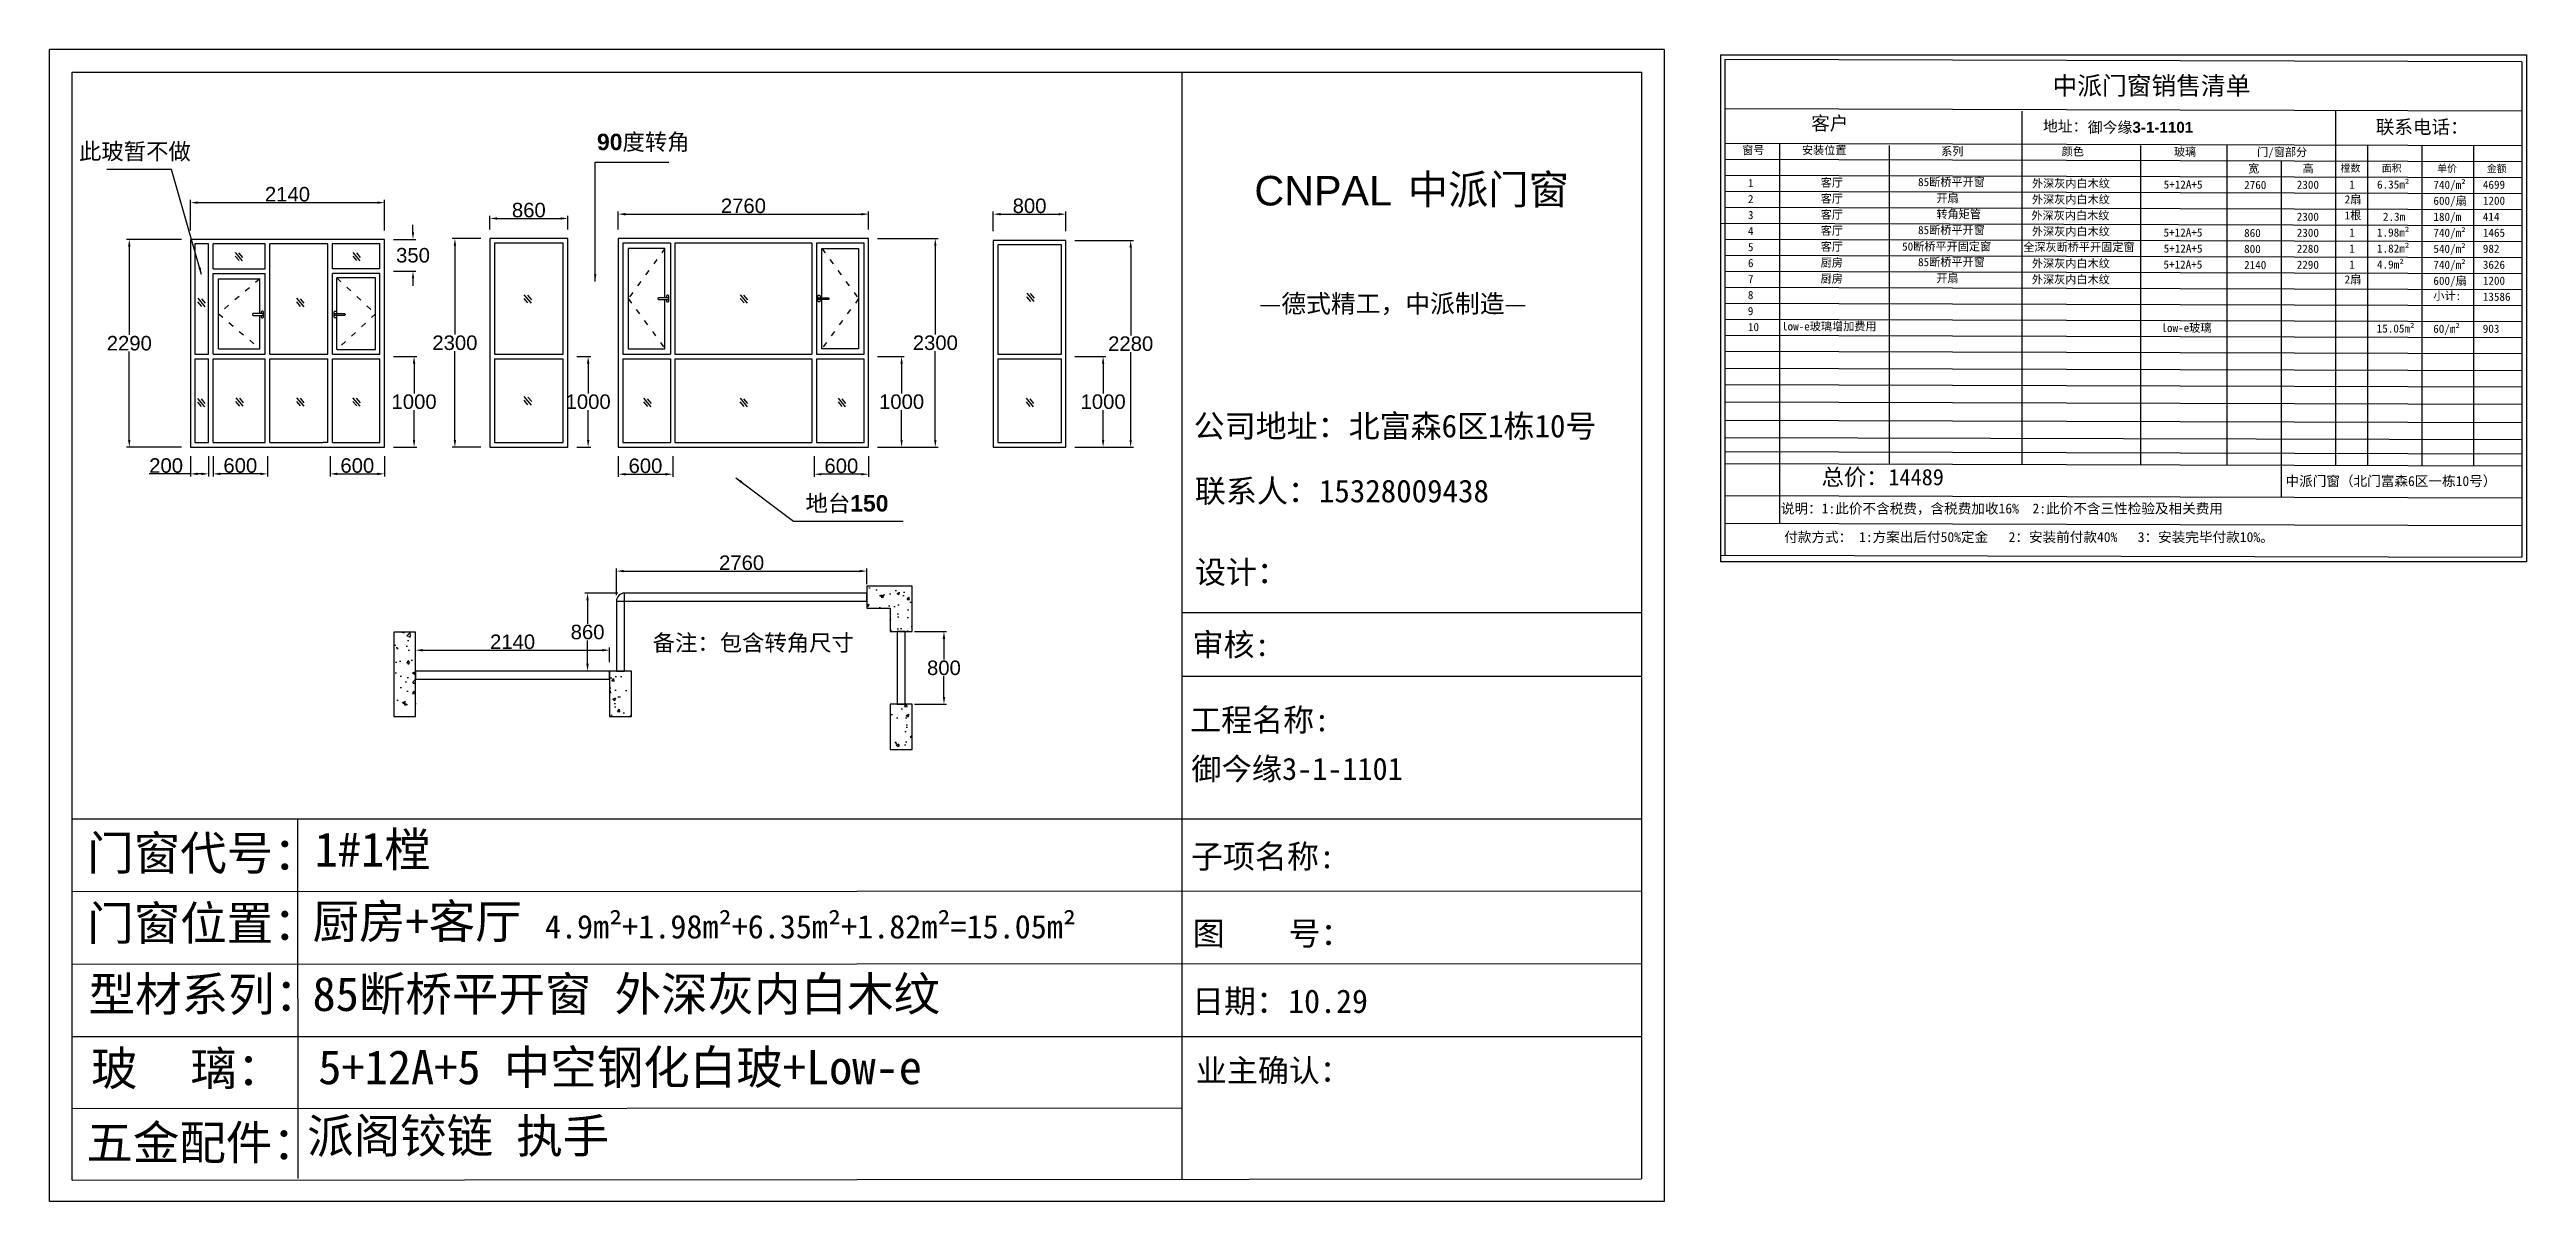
# Model space of a CAD drawing. Header units: inches. Extents: x -138455 to 599497, y -747149 to 13167.
# Drawn here: x 244169 to 271478, y -432388 to -419684 of the extents above; entities that cross this region are included whole.
import ezdxf

# ---------------------------------------------------------------- set-up
doc = ezdxf.new("R2010")
doc.units = ezdxf.units.IN
doc.header["$MEASUREMENT"] = 0
doc.header["$PDMODE"] = 35
doc.header["$PDSIZE"] = -3
doc.linetypes.add('ACAD_ISO03W100', pattern=[30, 12, -18])
doc.layers.add('0 @ 1', color=7, linetype='Continuous')
doc.styles.add('Annotative', font='arialbd.ttf')
doc.styles.add('MtXpl_', font='')
doc.styles.get("Standard").update_dxf_attribs({"font": 'arial.ttf'})
doc.styles.get('MtXpl_').set_extended_font_data('SimSun')
doc.dimstyles.get("Standard").update_dxf_attribs({"dimtxt": 80, "dimasz": 70, "dimexe": 40, "dimexo": 80, "dimgap": 0, "dimtad": 1, "dimtih": 1, "dimtoh": 1, "dimdec": 0, "dimzin": 0, "dimdsep": 46, "dimtxsty": 'Standard', "dimcen": 0.09, "dimadec": 0, "dimazin": 0, "dimtfac": 1, "dimtdec": 0, "dimtofl": 0, "dimtmove": 0, "dimatfit": 3, "dimfxl": 0, "dimtolj": 1, "dimtzin": 0, "dimarcsym": 0})
pattern_1 = [(50, (-16895.7, -8964.66), (322.76708, -28.23846), [33.75, -371.25]), (355, (-16895.7, -8964.66), (-62.4381, 338.48646), [27, -297]), (100.451444, (-16868.8, -8967), (260.32898, 310.248), [28.68309, -315.51395]), (46.1842, (-16895.7, -8874.66), (480.2586, -74.48368), [50.625, -556.875]), (96.63564, (-16855.67, -8880.87), (420.59788, 438.35337), [43.02465, -473.2712]), (351.18416, (-16895.7, -8874.66), (420.5979, 438.35337), [40.5, -445.5]), (21, (-16850.7, -8897.16), (268.60817, -181.1785), [33.75, -371.25]), (326, (-16850.7, -8897.16), (109.4919, 326.31752), [27, -297]), (71.451445, (-16828.3, -8912.26), (378.10007, 145.13902), [28.68309, -315.51395]), (37.5, (-16895.69, -8964.66), (5.471935, 149.802234), [0, -293.4, 0, -301.5, 0, -298.125]), (7.5, (-16895.69, -8964.66), (118.38129, 177.48527), [0, -171.9, 0, -286.65, 0, -113.625]), (327.5, (-16996.04, -8964.66), (240.220096, -10.149692), [0, -112.5, 0, -351, 0, -465.75]), (317.5, (-17041.04, -8964.66), (262.43378, 45.04724), [0, -146.25, 0, -233.1, 0, -330.75])]

msp = doc.modelspace()

# ---------------------------------------------------------------- texts
msp.add_text('CNPAL', height=325.75).set_placement((257452.7, -421403.9))
at = {"style": 'MtXpl_'}
for s, height, p in [('中派门窗', 325.75, (259144.1, -421390.5)), ('—德式精工，中派制造—', 200.459, (257505.8, -422586.4)), ('公司地址：北富森6区1栋10号', 250.574, (256783.2, -423962)), ('联系人：15328009438', 250.574, (256796.8, -424678.3)), ('设计：', 250.57, (256797.2, -425572.6)), ('审核:', 250.57, (256769.7, -426372.3)), ('工程名称:', 250.57, (256744.6, -427203.1)), ('御今缘3-1-1101', 244.399, (256757.8, -427739.4)), ('子项名称:', 258.93, (256752.6, -428712.6)), ('图    号：', 258.93, (256771.1, -429561.8)), ('日期：10.29', 258.93, (256765, -430309.2)), ('业主确认：', 250.57, (256806.8, -431069.3))]:
    msp.add_text(s, height=height, dxfattribs=at).set_placement(p)
at = {"layer": '0 @ 1', "style": 'Annotative'}
for s, height, p in [('御今缘3-1-1101', 120, (266642.2, -420602.3)), ('门窗代号：', 375.86, (244583.5, -428732.6)), ('门窗位置：', 375.86, (244583.5, -429506.9)), ('型材系列：', 375.86, (244599.3, -430289.1)), ('玻    璃：', 375.86, (244625.6, -431109.3)), ('五金配件：', 375.86, (244574.2, -431926.5))]:
    msp.add_text(s, height=height, dxfattribs=at).set_placement(p)
at = {"layer": '0 @ 1', "attachment_point": 1, "style": 'Annotative'}
for s, width, heights, insert, char_height in [('{\\fSimSun|b1|i0|c134|p2;中派门窗销售清单}', 2802.276, [0], (266252.5, -419983), 200), ('{\\fSimSun|b1|i0|c134|p2;客户}', 485.592, [0], (263592.7, -420423), 150), ('{\\fSimSun|b1|i0|c134|p2;地址：}', 3483.473, [0], (266147.3, -420469.7), 120), ('{\\fSimSun|b1|i0|c134|p2;联系电话：}', 1409.924, [0], (269816.8, -420463), 150), ('{\\fSimSun|b1|i0|c134|p2;此玻暂不做}', 1669.604, [0], (244493.4, -420717.6), 180.693), ('90{\\fSimSun|b1|i0|c134|p2;度转角}', 1669.604, [0], (250204.7, -420613.3), 180.693), ('{\\fSimSun|b1|i0|c134|p2;窗号}', 485.592, [0], (262830, -420749.5), 90), ('{\\fSimSun|b1|i0|c134|p2;安装位置}', 706.927, [0], (263489.8, -420748.9), 90), ('{\\fSimSun|b1|i0|c134|p2;系列}', 485.592, [0], (265024.9, -420762.1), 90), ('{\\fSimSun|b1|i0|c134|p2;颜色}', 485.592, [0], (266353.9, -420763.2), 90), ('{\\fSimSun|b1|i0|c134|p2;玻璃}', 485.592, [0], (267591.4, -420766.8), 90), ('{\\fSimSun|b1|i0|c134|p2;门/窗部分}', 603.897, [0], (268508.6, -420769.5), 90), ('{\\fSimSun|b1|i0|c134|p2;1}', 485.592, [0], (262894.4, -421111.8), 90), ('{\\fSimSun|b1|i0|c134|p2;客厅}', 1226.654, [0], (263697.1, -421107.1), 90), ('{\\fSimSun|b1|i0|c134|p2;85断桥平开窗}', 1528.495, [129], (264770.5, -421100.5), 90), ('{\\fSimSun|b1|i0|c134|p2;外深灰内白木纹}', 1460.301, [0], (266026, -421116.5), 90), ('{\\fSimSun|b1|i0|c134|p2;宽 }', 603.897, [0], (268409.8, -420951.6), 90), ('{\\fSimSun|b1|i0|c134|p2;高 }', 603.897, [0], (269009.8, -420951.6), 90), ('{\\fSimSun|b1|i0|c134|p2;樘数}', 603.897, [0], (269428.6, -420951.8), 80), ('{\\fSimSun|b1|i0|c134|p2;6.35m²}', 1460.301, [0], (269830.9, -421128), 90), ('{\\fSimSun|b1|i0|c134|p2;面积}', 603.897, [0], (269883, -420951.8), 80), ('{\\fSimSun|b1|i0|c134|p2;740/m²}', 1460.301, [0], (270452.4, -421130.9), 90), ('{\\fSimSun|b1|i0|c134|p2;单价}', 603.897, [0], (270494, -420955.5), 80), ('{\\fSimSun|b1|i0|c134|p2;金额}', 603.897, [0], (271041, -420956.9), 80), ('{\\fSimSun|b1|i0|c134|p2;2}', 485.592, [0], (262894.4, -421288.3), 90), ('{\\fSimSun|b1|i0|c134|p2;客厅}', 1226.654, [0], (263696.6, -421283.5), 90), ('{\\fSimSun|b1|i0|c134|p2;开扇}', 1528.495, [129], (264972.1, -421279.2), 90), ('{\\fSimSun|b1|i0|c134|p2;外深灰内白木纹}', 1460.301, [0], (266025.4, -421293), 90), ('{\\fSimSun|b1|i0|c134|p2;5+12A+5 }', 1460.301, [0], (267478.3, -421128.3), 90), ('{\\fSimSun|b1|i0|c134|p2;2760}', 1460.301, [0], (268365.7, -421132.8), 90), ('{\\fSimSun|b1|i0|c134|p2;2300}', 1460.301, [0], (268945.8, -421130.3), 90), ('{\\fSimSun|b1|i0|c134|p2;2扇}', 557.734, [0], (269473.9, -421291.7), 90), ('{\\fSimSun|b1|i0|c134|p2;1}', 102.542, [0], (269524.5, -421129), 90), ('{\\fSimSun|b1|i0|c134|p2;600/扇}', 1460.301, [0], (270452.4, -421307.3), 90), ('{\\fSimSun|b1|i0|c134|p2;4699}', 1460.301, [0], (270997.7, -421130.1), 90), ('{\\fSimSun|b1|i0|c134|p2;1200}', 1460.301, [0], (270997.7, -421306.6), 90), ('{\\fSimSun|b1|i0|c134|p2;4}', 485.592, [0], (262894.4, -421641.2), 90), ('{\\fSimSun|b1|i0|c134|p2;3}', 485.592, [0], (262894.4, -421464.7), 90), ('{\\fSimSun|b1|i0|c134|p2;客厅}', 1226.654, [0], (263696.6, -421460), 90), ('{\\fSimSun|b1|i0|c134|p2;客厅}', 1226.654, [0], (263696.6, -421636.6), 90), ('{\\fSimSun|b1|i0|c134|p2;85断桥平开窗}', 1528.495, [129], (264770, -421630), 90), ('{\\fSimSun|b1|i0|c134|p2;转角矩管}', 1528.495, [129], (264972.1, -421455.6), 90), ('{\\fSimSun|b1|i0|c134|p2;外深灰内白木纹}', 1460.301, [0], (266020.2, -421469.4), 90), ('{\\fSimSun|b1|i0|c134|p2;外深灰内白木纹}', 1460.301, [0], (266025.5, -421646.1), 90), ('{\\fSimSun|b1|i0|c134|p2;5+12A+5 }', 1460.301, [0], (267476.8, -421657.7), 90), ('{\\fSimSun|b1|i0|c134|p2;2300}', 1460.301, [0], (268944.8, -421483.2), 90), ('{\\fSimSun|b1|i0|c134|p2;2300}', 1460.301, [0], (268945.3, -421659.8), 90), ('{\\fSimSun|b1|i0|c134|p2;1根}', 557.734, [0], (269473.9, -421468.2), 90), ('{\\fSimSun|b1|i0|c134|p2;1}', 102.542, [0], (269523.9, -421658.5), 90), ('{\\fSimSun|b1|i0|c134|p2;1.98m²}', 1460.301, [0], (269830.4, -421657.6), 90), ('{\\fSimSun|b1|i0|c134|p2;2.3m}', 1460.301, [0], (269895.8, -421483.2), 90), ('{\\fSimSun|b1|i0|c134|p2;740/m²}', 1460.301, [0], (270451.9, -421660.4), 90), ('{\\fSimSun|b1|i0|c134|p2;180/m}', 1460.301, [0], (270452.4, -421483.8), 90), ('{\\fSimSun|b1|i0|c134|p2;414}', 1460.301, [0], (270997.2, -421483), 90), ('{\\fSimSun|b1|i0|c134|p2;1465}', 1460.301, [0], (270997.2, -421659.6), 90), ('{\\fSimSun|b1|i0|c134|p2;5}', 485.592, [0], (262894.4, -421817.7), 90), ('{\\fSimSun|b1|i0|c134|p2;客厅}', 1226.654, [0], (263696.6, -421813.1), 90), ('{\\fSimSun|b1|i0|c134|p2;50断桥平开固定窗}', 1528.495, [129], (264594.1, -421811.7), 90), ('{\\fSimSun|b1|i0|c134|p2;全深灰断桥平开固定窗}', 1460.301, [0], (265930, -421817.6), 90), ('{\\fSimSun|b1|i0|c134|p2;5+12A+5 }', 1460.301, [0], (267478.3, -421834.1), 90), ('{\\fSimSun|b1|i0|c134|p2;860}', 1460.301, [0], (268365.2, -421662.4), 90), ('{\\fSimSun|b1|i0|c134|p2;800}', 1460.301, [0], (268365.2, -421838.9), 90), ('{\\fSimSun|b1|i0|c134|p2;2280}', 1460.301, [0], (268945.3, -421836.3), 90), ('{\\fSimSun|b1|i0|c134|p2;1}', 102.542, [0], (269523.9, -421835), 90), ('{\\fSimSun|b1|i0|c134|p2;1.82m²}', 1460.301, [0], (269830.4, -421834), 90), ('{\\fSimSun|b1|i0|c134|p2;540/m²}', 1460.301, [0], (270451.9, -421836.9), 90), ('{\\fSimSun|b1|i0|c134|p2;982}', 1460.301, [0], (270997.2, -421836.1), 90), ('{\\fSimSun|b1|i0|c134|p2;6}', 485.592, [0], (262894.4, -421994.1), 90), ('{\\fSimSun|b1|i0|c134|p2;7}', 485.592, [0], (262894.4, -422170.6), 90), ('{\\fSimSun|b1|i0|c134|p2;厨房}', 1226.654, [0], (263695.5, -422165.9), 90), ('{\\fSimSun|b1|i0|c134|p2;厨房}', 1226.654, [0], (263696.1, -421989.5), 90), ('{\\fSimSun|b1|i0|c134|p2;85断桥平开窗}', 1528.495, [129], (264770, -421982.9), 90), ('{\\fSimSun|b1|i0|c134|p2;开扇}', 1528.495, [129], (264971.5, -422161.7), 90), ('{\\fSimSun|b1|i0|c134|p2;外深灰内白木纹}', 1460.301, [0], (266024.9, -422175.5), 90), ('{\\fSimSun|b1|i0|c134|p2;外深灰内白木纹}', 1460.301, [0], (266025.5, -421998.9), 90), ('{\\fSimSun|b1|i0|c134|p2;5+12A+5 }', 1460.301, [0], (267475.8, -422010.6), 90), ('{\\fSimSun|b1|i0|c134|p2;2140}', 1460.301, [0], (268365.2, -422015.3), 90), ('{\\fSimSun|b1|i0|c134|p2;2290}', 1460.301, [0], (268945.3, -422012.7), 90), ('{\\fSimSun|b1|i0|c134|p2;2扇}', 557.734, [0], (269473.4, -422174.2), 90), ('{\\fSimSun|b1|i0|c134|p2;1}', 102.542, [0], (269523.9, -422011.4), 90), ('{\\fSimSun|b1|i0|c134|p2;4.9m²}', 1460.301, [0], (269830.4, -422010.4), 90), ('{\\fSimSun|b1|i0|c134|p2;740/m²}', 1460.301, [0], (270451.9, -422013.3), 90), ('{\\fSimSun|b1|i0|c134|p2;600/扇}', 1460.301, [0], (270451.9, -422189.8), 90), ('{\\fSimSun|b1|i0|c134|p2;3626}', 1460.301, [0], (270997.2, -422012.5), 90), ('{\\fSimSun|b1|i0|c134|p2;1200}', 1460.301, [0], (270997.2, -422189), 90), ('{\\fSimSun|b1|i0|c134|p2;8}', 485.592, [0], (262893.8, -422347.1), 90), ('{\\fSimSun|b1|i0|c134|p2;小计:}', 1226.654, [0], (270451.9, -422355.6), 90), ('{\\fSimSun|b1|i0|c134|p2;13586}', 1460.301, [0], (270996.7, -422365.5), 90), ('{\\fSimSun|b1|i0|c134|p2;9}', 485.592, [0], (262893.3, -422523.6), 90), ('{\\fSimSun|b1|i0|c134|p2;10}', 485.592, [0], (262894.4, -422700), 90), ('{\\fSimSun|b1|i0|c134|p2;    low-e玻璃增加费用}', 1460.301, [0], (263025.3, -422692), 90), ('{\\fSimSun|b1|i0|c134|p2;    low-e玻璃}', 1460.301, [0], (267208.5, -422709.2), 90), ('{\\fSimSun|b1|i0|c134|p2;15.05m²}', 1460.301, [0], (269826.8, -422716.2), 90), ('{\\fSimSun|b1|i0|c134|p2;60/m²}', 1460.301, [0], (270450.3, -422719.2), 90), ('{\\fSimSun|b1|i0|c134|p2;903}', 1460.301, [0], (270996.2, -422718.5), 90), ('{\\fSimSun|b1|i0|c134|p2;总价：14489}', 3947.803, [0], (263706.6, -424309.4), 180), ('{\\fSimSun|b1|i0|c134|p2;中派门窗（北门富森6区一栋10号）}', 2734.804, [0], (268822, -424388.3), 110), ('{\\fSimSun|b1|i0|c134|p2;地台}150', 1169.587, [0], (252503.9, -424598.8), 180.693), ('{\\fSimSun|b1|i0|c134|p2;说明：1:此价不含税费，含税费加收16%  2:此价不含三性检验及相关费用}', 6113.097, [0], (263257.6, -424691), 110), ('{\\fSimSun|b1|i0|c134|p2;付款方式： 1:方案出后付50%定金   2：安装前付款40%   3：安装完毕付款10%。}', 7146.186, [0], (263294.2, -425006.1), 110), ('{\\fSimSun|b1|i0|c134|p2;备注：包含转角尺寸}', 2384.447, [0], (250818.4, -426136.1), 180.693), ('{\\fSimSun|b1|i0|c134|p2;1#1樘}', 4396.385, [0], (247090.5, -428318.4), 375.861), ('{\\fSimSun|b1|i0|c134|p2;厨房+客厅 \\H0.69175x;4.9m²+1.98m²+6.35m²+1.82m²=15.05m²}', 9006.576, [0], (247068.2, -429111.8), 375.861), ('{\\fSimSun|b1|i0|c134|p2;85断桥平开窗 外深灰内白木纹}', 9006.576, [0], (247068.4, -429911.9), 375.861), ('{\\fSimSun|b1|i0|c134|p2;5+12A+5 中空钢化白玻+Low-e}', 7839.588, [0], (247131.3, -430719.7), 375.861), ('{\\fSimSun|b1|i0|c134|p2;派阁铰链 执手  }', 7563.173, [0], (247008.9, -431477.2), 375.861)]:
    msp.add_mtext_dynamic_manual_height_columns(s, width=width, gutter_width=903.5, heights=heights, dxfattribs=dict(at, insert=insert, char_height=char_height))

# ---------------------------------------------------------------- blocks, each defined once
blk = doc.blocks.new('*D2055')
at = {"color": 0, "lineweight": -2, "transparency": 16777216}
for p, q in [((253299, -423069), (253593, -423069)), ((253563, -423149), (253563, -423477)), ((253563, -423989), (253563, -423661)), ((253299, -424069), (253593, -424069))]:
    blk.add_line(p, q, dxfattribs=at)
at = {"color": 0, "transparency": 16777216}
for points in [[(253550, -423149), (253576, -423149), (253563, -423069)], [(253550, -423989), (253576, -423989), (253563, -424069)]]:
    blk.add_solid(points, dxfattribs=at)
at = {"layer": 'Defpoints', "color": 0, "transparency": 16777216}
for p in [(253199, -423069), (253199, -424069), (253563, -424069)]:
    blk.add_point(p, dxfattribs=at)
at = {"color": 0, "transparency": 16777216, "insert": (253563, -423569), "char_height": 160, "attachment_point": 5}
blk.add_mtext('\\A1;1000', dxfattribs=at)
blk = doc.blocks.new('*D2056')
at = {"color": 0, "lineweight": -2, "transparency": 16777216}
for p, q in [((250439, -424169), (250439, -424398)), ((250519, -424368), (250959, -424368)), ((251039, -424169), (251039, -424398))]:
    blk.add_line(p, q, dxfattribs=at)
at = {"color": 0, "transparency": 16777216}
for points in [[(250519, -424355), (250519, -424381), (250439, -424368)], [(250959, -424355), (250959, -424381), (251039, -424368)]]:
    blk.add_solid(points, dxfattribs=at)
at = {"layer": 'Defpoints', "color": 0, "transparency": 16777216}
for p in [(250439, -424069), (251039, -424069), (251039, -424368)]:
    blk.add_point(p, dxfattribs=at)
at = {"color": 0, "transparency": 16777216, "insert": (250739, -424276), "char_height": 160, "attachment_point": 5}
blk.add_mtext('\\A1;600', dxfattribs=at)
blk = doc.blocks.new('*D2057')
at = {"color": 0, "lineweight": -2, "transparency": 16777216}
for p, q in [((252599, -424169), (252599, -424398)), ((253119, -424368), (252679, -424368)), ((253199, -424169), (253199, -424398))]:
    blk.add_line(p, q, dxfattribs=at)
at = {"color": 0, "transparency": 16777216}
for points in [[(252679, -424355), (252679, -424381), (252599, -424368)], [(253119, -424355), (253119, -424381), (253199, -424368)]]:
    blk.add_solid(points, dxfattribs=at)
at = {"layer": 'Defpoints', "color": 0, "transparency": 16777216}
for p in [(252599, -424069), (253199, -424069), (252599, -424368)]:
    blk.add_point(p, dxfattribs=at)
at = {"color": 0, "transparency": 16777216, "insert": (252899, -424276), "char_height": 160, "attachment_point": 5}
blk.add_mtext('\\A1;600', dxfattribs=at)
blk = doc.blocks.new('*D2058')
at = {"color": 0, "lineweight": -2, "transparency": 16777216}
for p, q in [((250439, -421669), (250439, -421470)), ((250519, -421500), (253119, -421500)), ((253199, -421669), (253199, -421470))]:
    blk.add_line(p, q, dxfattribs=at)
at = {"color": 0, "transparency": 16777216}
for points in [[(250519, -421487), (250519, -421514), (250439, -421500)], [(253119, -421487), (253119, -421514), (253199, -421500)]]:
    blk.add_solid(points, dxfattribs=at)
at = {"layer": 'Defpoints', "color": 0, "transparency": 16777216}
for p in [(253199, -421500), (250439, -421769), (253199, -421769)]:
    blk.add_point(p, dxfattribs=at)
at = {"color": 0, "transparency": 16777216, "insert": (251819, -421409), "char_height": 160, "width": 481.75, "attachment_point": 5}
blk.add_mtext('\\A1;2760', dxfattribs=at)
blk = doc.blocks.new('*D2059')
at = {"color": 0, "lineweight": -2, "transparency": 16777216}
for p, q in [((253299, -421769), (253965, -421769)), ((253935, -421849), (253935, -422827)), ((253935, -423989), (253935, -423011)), ((253299, -424069), (253965, -424069))]:
    blk.add_line(p, q, dxfattribs=at)
at = {"color": 0, "transparency": 16777216}
for points in [[(253921, -421849), (253948, -421849), (253935, -421769)], [(253921, -423989), (253948, -423989), (253935, -424069)]]:
    blk.add_solid(points, dxfattribs=at)
at = {"layer": 'Defpoints', "color": 0, "transparency": 16777216}
for p in [(253199, -421769), (253199, -424069), (253935, -424069)]:
    blk.add_point(p, dxfattribs=at)
at = {"color": 0, "transparency": 16777216, "insert": (253935, -422919), "char_height": 160, "attachment_point": 5}
blk.add_mtext('\\A1;2300', dxfattribs=at)
blk = doc.blocks.new('123as')
at = {"color": 0}
for p, q in [((90189, 51387), (90252, 51462)), ((90194, 51330), (90312, 51470)), ((90251, 51335), (90314, 51410))]:
    blk.add_line(p, q, dxfattribs=at)
blk = doc.blocks.new('dzcs')
blk.add_lwpolyline([(142096, -3328), (142196, -3328, 0.414214), (142206, -3318), (142206, -3318, 0.414214), (142196, -3308), (142096, -3308, 0.414214), (142086, -3318), (142086, -3318, 0.414214)], format="xyb", close=True)
blk.add_lwpolyline([(142182, -3328), (142182, -3342, 0.414214), (142196, -3355), (142196, -3355, 0.414214), (142209, -3342), (142209, -3294, 0.414214), (142196, -3280), (142196, -3280, 0.414214), (142182, -3294), (142182, -3308)], format="xyb")
blk = doc.blocks.new('*D2060')
at = {"color": 0, "lineweight": -2, "transparency": 16777216}
for p, q in [((248923, -421769), (248608, -421769)), ((248638, -421849), (248638, -422827)), ((248638, -423989), (248638, -423011)), ((248923, -424069), (248608, -424069))]:
    blk.add_line(p, q, dxfattribs=at)
at = {"color": 0, "transparency": 16777216}
for points in [[(248625, -421849), (248652, -421849), (248638, -421769)], [(248625, -423989), (248652, -423989), (248638, -424069)]]:
    blk.add_solid(points, dxfattribs=at)
at = {"layer": 'Defpoints', "color": 0, "transparency": 16777216}
for p in [(249023, -421769), (248638, -424069), (249023, -424069)]:
    blk.add_point(p, dxfattribs=at)
at = {"color": 0, "transparency": 16777216, "insert": (248638, -422919), "char_height": 160, "attachment_point": 5}
blk.add_mtext('\\A1;2300', dxfattribs=at)
blk = doc.blocks.new('*D2061')
at = {"color": 0, "lineweight": -2, "transparency": 16777216}
for p, q in [((249023, -421669), (249023, -421518)), ((249103, -421548), (249803, -421548)), ((249883, -421669), (249883, -421518))]:
    blk.add_line(p, q, dxfattribs=at)
at = {"color": 0, "transparency": 16777216}
for points in [[(249103, -421534), (249103, -421561), (249023, -421548)], [(249803, -421534), (249803, -421561), (249883, -421548)]]:
    blk.add_solid(points, dxfattribs=at)
at = {"layer": 'Defpoints', "color": 0, "transparency": 16777216}
for p in [(249883, -421548), (249023, -421769), (249883, -421769)]:
    blk.add_point(p, dxfattribs=at)
at = {"color": 0, "transparency": 16777216, "insert": (249453, -421456), "char_height": 160, "attachment_point": 5}
blk.add_mtext('\\A1;860', dxfattribs=at)
blk = doc.blocks.new('*D2062')
at = {"color": 0, "lineweight": -2, "transparency": 16777216}
for p, q in [((255474, -421789), (256119, -421789)), ((256089, -421869), (256089, -422837)), ((256089, -423989), (256089, -423021)), ((255474, -424069), (256119, -424069))]:
    blk.add_line(p, q, dxfattribs=at)
at = {"color": 0, "transparency": 16777216}
for points in [[(256076, -421869), (256102, -421869), (256089, -421789)], [(256076, -423989), (256102, -423989), (256089, -424069)]]:
    blk.add_solid(points, dxfattribs=at)
at = {"layer": 'Defpoints', "color": 0, "transparency": 16777216}
for p in [(255374, -421789), (255374, -424069), (256089, -424069)]:
    blk.add_point(p, dxfattribs=at)
at = {"color": 0, "transparency": 16777216, "insert": (256089, -422929), "char_height": 160, "attachment_point": 5}
blk.add_mtext('\\A1;2280', dxfattribs=at)
blk = doc.blocks.new('*D2063')
at = {"color": 0, "lineweight": -2, "transparency": 16777216}
for p, q in [((254574, -421689), (254574, -421470)), ((254654, -421500), (255294, -421500)), ((255374, -421689), (255374, -421470))]:
    blk.add_line(p, q, dxfattribs=at)
at = {"color": 0, "transparency": 16777216}
for points in [[(254654, -421487), (254654, -421514), (254574, -421500)], [(255294, -421487), (255294, -421514), (255374, -421500)]]:
    blk.add_solid(points, dxfattribs=at)
at = {"layer": 'Defpoints', "color": 0, "transparency": 16777216}
for p in [(255374, -421500), (254574, -421789), (255374, -421789)]:
    blk.add_point(p, dxfattribs=at)
at = {"color": 0, "transparency": 16777216, "insert": (254974, -421409), "char_height": 160, "attachment_point": 5}
blk.add_mtext('\\A1;800', dxfattribs=at)
blk = doc.blocks.new('*D2064')
at = {"color": 0, "lineweight": -2, "transparency": 16777216}
for p, q in [((245622, -421779), (245018, -421779)), ((245048, -421859), (245048, -422832)), ((245048, -423989), (245048, -423016)), ((245622, -424069), (245018, -424069))]:
    blk.add_line(p, q, dxfattribs=at)
at = {"color": 0, "transparency": 16777216}
for points in [[(245034, -421859), (245061, -421859), (245048, -421779)], [(245034, -423989), (245061, -423989), (245048, -424069)]]:
    blk.add_solid(points, dxfattribs=at)
at = {"layer": 'Defpoints', "color": 0, "transparency": 16777216}
for p in [(245722, -421779), (245048, -424069), (245722, -424069)]:
    blk.add_point(p, dxfattribs=at)
at = {"color": 0, "transparency": 16777216, "insert": (245048, -422924), "char_height": 160, "attachment_point": 5}
blk.add_mtext('\\A1;2290', dxfattribs=at)
blk = doc.blocks.new('*D2065')
at = {"color": 0, "lineweight": -2, "transparency": 16777216}
for p, q in [((245722, -421679), (245722, -421343)), ((245802, -421373), (247782, -421373)), ((247862, -421679), (247862, -421343))]:
    blk.add_line(p, q, dxfattribs=at)
at = {"color": 0, "transparency": 16777216}
for points in [[(245802, -421360), (245802, -421386), (245722, -421373)], [(247782, -421360), (247782, -421386), (247862, -421373)]]:
    blk.add_solid(points, dxfattribs=at)
at = {"layer": 'Defpoints', "color": 0, "transparency": 16777216}
for p in [(247862, -421373), (245722, -421779), (247862, -421779)]:
    blk.add_point(p, dxfattribs=at)
at = {"color": 0, "transparency": 16777216, "insert": (246792, -421281), "char_height": 160, "attachment_point": 5}
blk.add_mtext('\\A1;2140', dxfattribs=at)
blk = doc.blocks.new('*D2066')
at = {"color": 0, "lineweight": -2, "transparency": 16777216}
for p, q in [((248176, -421699), (248176, -421619)), ((247962, -421779), (248206, -421779)), ((247962, -422129), (248206, -422129)), ((248176, -422209), (248176, -422289))]:
    blk.add_line(p, q, dxfattribs=at)
at = {"color": 0, "transparency": 16777216}
for points in [[(248163, -421699), (248189, -421699), (248176, -421779)], [(248163, -422209), (248189, -422209), (248176, -422129)]]:
    blk.add_solid(points, dxfattribs=at)
at = {"layer": 'Defpoints', "color": 0, "transparency": 16777216}
for p in [(247862, -421779), (247862, -422129), (248176, -422129)]:
    blk.add_point(p, dxfattribs=at)
at = {"color": 0, "transparency": 16777216, "insert": (248176, -421954), "char_height": 160, "attachment_point": 5}
blk.add_mtext('\\A1;350', dxfattribs=at)
blk = doc.blocks.new('*D2067')
at = {"color": 0, "lineweight": -2, "transparency": 16777216}
for p, q in [((245972, -424169), (245972, -424394)), ((246492, -424364), (246052, -424364)), ((246572, -424169), (246572, -424394))]:
    blk.add_line(p, q, dxfattribs=at)
at = {"color": 0, "transparency": 16777216}
for points in [[(246052, -424351), (246052, -424378), (245972, -424364)], [(246492, -424351), (246492, -424378), (246572, -424364)]]:
    blk.add_solid(points, dxfattribs=at)
at = {"layer": 'Defpoints', "color": 0, "transparency": 16777216}
for p in [(245972, -424069), (246572, -424069), (245972, -424364)]:
    blk.add_point(p, dxfattribs=at)
at = {"color": 0, "transparency": 16777216, "insert": (246272, -424273), "char_height": 160, "attachment_point": 5}
blk.add_mtext('\\A1;600', dxfattribs=at)
blk = doc.blocks.new('*D2068')
at = {"color": 0, "lineweight": -2, "transparency": 16777216}
for p, q in [((247262, -424169), (247262, -424394)), ((247342, -424364), (247782, -424364)), ((247862, -424169), (247862, -424394))]:
    blk.add_line(p, q, dxfattribs=at)
at = {"color": 0, "transparency": 16777216}
for points in [[(247342, -424351), (247342, -424378), (247262, -424364)], [(247782, -424351), (247782, -424378), (247862, -424364)]]:
    blk.add_solid(points, dxfattribs=at)
at = {"layer": 'Defpoints', "color": 0, "transparency": 16777216}
for p in [(247262, -424069), (247862, -424069), (247862, -424364)]:
    blk.add_point(p, dxfattribs=at)
at = {"color": 0, "transparency": 16777216, "insert": (247562, -424273), "char_height": 160, "attachment_point": 5}
blk.add_mtext('\\A1;600', dxfattribs=at)
blk = doc.blocks.new('*D2069')
at = {"color": 0, "lineweight": -2, "transparency": 16777216}
for p, q in [((247962, -423069), (248218, -423069)), ((248188, -423149), (248188, -423477)), ((248188, -423989), (248188, -423661)), ((247962, -424069), (248218, -424069))]:
    blk.add_line(p, q, dxfattribs=at)
at = {"color": 0, "transparency": 16777216}
for points in [[(248174, -423149), (248201, -423149), (248188, -423069)], [(248174, -423989), (248201, -423989), (248188, -424069)]]:
    blk.add_solid(points, dxfattribs=at)
at = {"layer": 'Defpoints', "color": 0, "transparency": 16777216}
for p in [(247862, -423069), (247862, -424069), (248188, -424069)]:
    blk.add_point(p, dxfattribs=at)
at = {"color": 0, "transparency": 16777216, "insert": (248188, -423569), "char_height": 160, "attachment_point": 5}
blk.add_mtext('\\A1;1000', dxfattribs=at)
blk = doc.blocks.new('*D2070')
at = {"color": 0, "lineweight": -2, "transparency": 16777216}
for p, q in [((255474, -423069), (255815, -423069)), ((255785, -423149), (255785, -423477)), ((255785, -423989), (255785, -423661)), ((255474, -424069), (255815, -424069))]:
    blk.add_line(p, q, dxfattribs=at)
at = {"color": 0, "transparency": 16777216}
for points in [[(255771, -423149), (255798, -423149), (255785, -423069)], [(255771, -423989), (255798, -423989), (255785, -424069)]]:
    blk.add_solid(points, dxfattribs=at)
at = {"layer": 'Defpoints', "color": 0, "transparency": 16777216}
for p in [(255374, -423069), (255374, -424069), (255785, -424069)]:
    blk.add_point(p, dxfattribs=at)
at = {"color": 0, "transparency": 16777216, "insert": (255785, -423569), "char_height": 160, "attachment_point": 5}
blk.add_mtext('\\A1;1000', dxfattribs=at)
blk = doc.blocks.new('*D2071')
at = {"color": 0, "lineweight": -2, "transparency": 16777216}
for p, q in [((245722, -424364), (245266, -424364)), ((245722, -424169), (245722, -424394)), ((245842, -424364), (245802, -424364)), ((245922, -424169), (245922, -424394))]:
    blk.add_line(p, q, dxfattribs=at)
at = {"color": 0, "transparency": 16777216}
for points in [[(245802, -424351), (245802, -424378), (245722, -424364)], [(245842, -424351), (245842, -424378), (245922, -424364)]]:
    blk.add_solid(points, dxfattribs=at)
at = {"layer": 'Defpoints', "color": 0, "transparency": 16777216}
for p in [(245722, -424069), (245922, -424069), (245722, -424364)]:
    blk.add_point(p, dxfattribs=at)
at = {"color": 0, "transparency": 16777216, "insert": (245454, -424273), "char_height": 160, "attachment_point": 5}
blk.add_mtext('\\A1;200', dxfattribs=at)
blk = doc.blocks.new('*D2072')
at = {"color": 0, "lineweight": -2, "transparency": 16777216}
for p, q in [((248204, -426439), (248204, -426279)), ((250344, -426439), (250344, -426279)), ((248284, -426309), (250264, -426309))]:
    blk.add_line(p, q, dxfattribs=at)
at = {"color": 0, "transparency": 16777216}
for points in [[(248284, -426295), (248284, -426322), (248204, -426309)], [(250264, -426295), (250264, -426322), (250344, -426309)]]:
    blk.add_solid(points, dxfattribs=at)
at = {"layer": 'Defpoints', "color": 0, "transparency": 16777216}
for p in [(248204, -426539), (250344, -426309), (250344, -426539)]:
    blk.add_point(p, dxfattribs=at)
at = {"color": 0, "transparency": 16777216, "insert": (249274, -426217), "char_height": 160, "attachment_point": 5}
blk.add_mtext('\\A1;2140', dxfattribs=at)
blk = doc.blocks.new('*D2073')
at = {"color": 0, "lineweight": -2, "transparency": 16777216}
for p, q in [((250419, -425703), (250419, -425406)), ((250499, -425436), (253099, -425436)), ((253179, -425579), (253179, -425406))]:
    blk.add_line(p, q, dxfattribs=at)
at = {"color": 0, "transparency": 16777216}
for points in [[(250499, -425423), (250499, -425450), (250419, -425436)], [(253099, -425423), (253099, -425450), (253179, -425436)]]:
    blk.add_solid(points, dxfattribs=at)
at = {"layer": 'Defpoints', "color": 0, "transparency": 16777216}
for p in [(253179, -425436), (253179, -425679), (250419, -425803)]:
    blk.add_point(p, dxfattribs=at)
at = {"color": 0, "transparency": 16777216, "insert": (251799, -425345), "char_height": 160, "attachment_point": 5}
blk.add_mtext('\\A1;2760', dxfattribs=at)
blk = doc.blocks.new('*D2074')
at = {"color": 0, "lineweight": -2, "transparency": 16777216}
for p, q in [((250435, -425679), (250071, -425679)), ((250101, -425759), (250101, -426017)), ((250101, -426459), (250101, -426201)), ((250244, -426539), (250071, -426539))]:
    blk.add_line(p, q, dxfattribs=at)
at = {"color": 0, "transparency": 16777216}
for points in [[(250087, -425759), (250114, -425759), (250101, -425679)], [(250087, -426459), (250114, -426459), (250101, -426539)]]:
    blk.add_solid(points, dxfattribs=at)
at = {"layer": 'Defpoints', "color": 0, "transparency": 16777216}
for p in [(250101, -425679), (250535, -425679), (250344, -426539)]:
    blk.add_point(p, dxfattribs=at)
at = {"color": 0, "transparency": 16777216, "insert": (250101, -426109), "char_height": 160, "attachment_point": 5}
blk.add_mtext('\\A1;860', dxfattribs=at)
blk = doc.blocks.new('*D2075')
at = {"color": 0, "lineweight": -2, "transparency": 16777216}
for p, q in [((253704, -426104), (254060, -426104)), ((254030, -426184), (254030, -426413)), ((254030, -426824), (254030, -426596)), ((253704, -426904), (254060, -426904))]:
    blk.add_line(p, q, dxfattribs=at)
at = {"color": 0, "transparency": 16777216}
for points in [[(254017, -426184), (254044, -426184), (254030, -426104)], [(254017, -426824), (254044, -426824), (254030, -426904)]]:
    blk.add_solid(points, dxfattribs=at)
at = {"layer": 'Defpoints', "color": 0, "transparency": 16777216}
for p in [(253604, -426104), (253604, -426904), (254030, -426904)]:
    blk.add_point(p, dxfattribs=at)
at = {"color": 0, "transparency": 16777216, "insert": (254030, -426504), "char_height": 160, "attachment_point": 5}
blk.add_mtext('\\A1;800', dxfattribs=at)
blk = doc.blocks.new('*D2076')
at = {"color": 0, "lineweight": -2, "transparency": 16777216}
for p, q in [((249983, -423069), (250137, -423069)), ((250107, -423149), (250107, -423477)), ((250107, -423989), (250107, -423661)), ((249983, -424069), (250137, -424069))]:
    blk.add_line(p, q, dxfattribs=at)
at = {"color": 0, "transparency": 16777216}
for points in [[(250094, -423149), (250121, -423149), (250107, -423069)], [(250094, -423989), (250121, -423989), (250107, -424069)]]:
    blk.add_solid(points, dxfattribs=at)
at = {"layer": 'Defpoints', "color": 0, "transparency": 16777216}
for p in [(249883, -423069), (249883, -424069), (250107, -424069)]:
    blk.add_point(p, dxfattribs=at)
at = {"color": 0, "transparency": 16777216, "insert": (250107, -423569), "char_height": 160, "attachment_point": 5}
blk.add_mtext('\\A1;1000', dxfattribs=at)

# ---------------------------------------------------------------- dimensions: what is measured, and where the dimension line sits
for base, p1, p2, picture, middle in [((247861.8, -421373.1), (245721.8, -421779), (247861.8, -421779), '*D2065', (246791.8, -421281.5)), ((249883.3, -421547.7), (249023.3, -421769), (249883.3, -421769), '*D2061', (249453.3, -421456)), ((255374.4, -421500.5), (254574.4, -421789), (255374.4, -421789), '*D2063', (254974.4, -421408.8)), ((245721.8, -424364.4), (245921.8, -424069), (245721.8, -424069), '*D2071', (245453.9, -424272.7)), ((245971.8, -424364.4), (246571.8, -424069), (245971.8, -424069), '*D2067', (246271.8, -424272.7)), ((251038.9, -424368.1), (250438.9, -424069), (251038.9, -424069), '*D2056', (250738.9, -424276.4)), ((250343.9, -426308.7), (248203.9, -426539.3), (250343.9, -426539.3), '*D2072', (249273.9, -426217))]:
    dim = msp.add_linear_dim(base=base, p1=p1, p2=p2, dimstyle='Standard', override={"dimtxt": 160, "dimasz": 80, "dimexe": 30, "dimexo": 100, "dimgap": 10, "dimfxl": 100})
    dim.commit()
    dim.dimension.update_dxf_attribs({"geometry": picture, "text_midpoint": middle})
dim = msp.add_linear_dim(base=(253198.9, -421500.5), p1=(250438.9, -421769), p2=(253198.9, -421769), text='2760', dimstyle='Standard', override={"dimtxt": 160, "dimasz": 80, "dimexe": 30, "dimexo": 100, "dimgap": 10, "dimfxl": 100})
dim.commit()
dim.dimension.update_dxf_attribs({"geometry": '*D2058', "text_midpoint": (251818.9, -421408.8)})
for base, p1, p2, angle, picture, middle in [((248176.1, -422129), (247861.8, -421779), (247861.8, -422129), 90, '*D2066', (248176.1, -421954)), ((245047.7, -424069), (245721.8, -421779), (245721.8, -424069), 90, '*D2064', (245047.7, -422924)), ((248638.5, -424069), (249023.3, -421769), (249023.3, -424069), 90, '*D2060', (248638.5, -422919)), ((248187.7, -424069), (247861.8, -423069), (247861.8, -424069), 90, '*D2069', (248187.7, -423569)), ((250107.3, -424069), (249883.3, -423069), (249883.3, -424069), 90, '*D2076', (250107.3, -423569)), ((253563.1, -424069), (253198.9, -423069), (253198.9, -424069), 90, '*D2055', (253563.1, -423569)), ((255784.5, -424069), (255374.4, -423069), (255374.4, -424069), 90, '*D2070', (255784.5, -423569)), ((247861.8, -424364.4), (247261.8, -424069), (247861.8, -424069), 180, '*D2068', (247561.8, -424272.7)), ((252598.9, -424368.1), (253198.9, -424069), (252598.9, -424069), 180, '*D2057', (252898.9, -424276.4)), ((254030.3, -426904.3), (253603.9, -426104.3), (253603.9, -426904.3), 90, '*D2075', (254030.3, -426504.3))]:
    dim = msp.add_linear_dim(base=base, p1=p1, p2=p2, angle=angle, dimstyle='Standard', override={"dimtxt": 160, "dimasz": 80, "dimexe": 30, "dimexo": 100, "dimgap": 10, "dimfxl": 100})
    dim.commit()
    dim.dimension.update_dxf_attribs({"geometry": picture, "text_midpoint": middle})
for base, p1, p2, picture, middle in [((253934.8, -424069), (253198.9, -421769), (253198.9, -424069), '*D2059', (253934.8, -422919)), ((256088.8, -424069), (255374.4, -421789), (255374.4, -424069), '*D2062', (256088.8, -422929)), ((250100.8, -425679.3), (250343.9, -426539.3), (250535.2, -425679.3), '*D2074', (250100.8, -426108.8))]:
    dim = msp.add_linear_dim(base=base, p1=p1, p2=p2, angle=90, dimstyle='Standard', override={"dimtxt": 160, "dimasz": 80, "dimexe": 30, "dimexo": 100, "dimgap": 10, "dimfxl": 100})
    dim.commit()
    dim.dimension.update_dxf_attribs({"geometry": picture, "text_midpoint": middle, "dimtype": 160})
dim = msp.add_linear_dim(base=(253178.9, -425436.2), p1=(250418.9, -425803.3), p2=(253178.9, -425679.3), text='2760', dimstyle='Standard', override={"dimtxt": 160, "dimasz": 80, "dimexe": 30, "dimexo": 100, "dimgap": 10, "dimfxl": 100})
dim.commit()
dim.dimension.update_dxf_attribs({"geometry": '*D2073', "text_midpoint": (251798.9, -425436.2), "dimtype": 160})

# ---------------------------------------------------------------- hatches: boundary and pattern name
h = msp.add_hatch()
h.set_pattern_fill('AR-CONC', color=256, scale=40)
h.set_pattern_definition([(50, (-16895.7, -8964.66), (286.90407, -25.10085), [30, -330]), (355, (-16895.7, -8964.66), (-55.50053, 300.87685), [24, -264]), (100.451444, (-16871.78, -8966.75), (231.40354, 275.776), [25.49608, -280.45684]), (46.1842, (-16895.7, -8884.66), (426.89653, -66.2077), [45, -495]), (96.63564, (-16860.1, -8890.18), (373.86478, 389.64744), [38.24414, -420.6855]), (351.18416, (-16895.7, -8884.66), (373.86478, 389.64744), [36, -396]), (21, (-16855.7, -8904.66), (238.76282, -161.04756), [30, -330]), (326, (-16855.7, -8904.66), (97.32613, 290.06002), [24, -264]), (71.451445, (-16835.8, -8918.08), (336.08895, 129.01246), [25.49608, -280.45684]), (37.5, (-16895.69, -8964.66), (4.863942, 133.157542), [0, -260.8, 0, -268, 0, -265]), (7.5, (-16895.69, -8964.66), (105.227815, 157.764685), [0, -152.8, 0, -254.8, 0, -101]), (327.5, (-16984.89, -8964.66), (213.528974, -9.021949), [0, -100, 0, -312, 0, -414]), (317.5, (-17024.89, -8964.66), (233.27447, 40.04199), [0, -130, 0, -207.2, 0, -294])])
h.paths.add_polyline_path([(253438.9, -425844.3), (253438.9, -426104.3), (253678.9, -426104.3), (253678.9, -425604.3), (253178.9, -425604.3), (253178.9, -425844.3)])
h = msp.add_hatch()
h.set_pattern_fill('AR-CONC', color=256, scale=45)
h.set_pattern_definition(pattern_1)
h.paths.add_polyline_path([(247963.9, -427039.3), (248203.9, -427039.3), (248203.9, -426111.5), (247963.9, -426111.5)])
h.paths.add_polyline_path([(250343.9, -427039.3), (250583.9, -427039.3), (250583.9, -426539.3), (250343.9, -426539.3)])
h = msp.add_hatch()
h.set_pattern_fill('AR-CONC', color=256, scale=45)
h.set_pattern_definition(pattern_1)
h.paths.add_polyline_path([(253438.9, -427404.3), (253678.9, -427404.3), (253678.9, -426904.3), (253438.9, -426904.3)])

# ---------------------------------------------------------------- linework, layer by layer
for p, q in [((261971.8, -419684.4), (244168.6, -419684.4)), ((244168.6, -432388.4), (244168.6, -419684.4)), ((261971.8, -419684.4), (261971.8, -432388.4)), ((262591.3, -419743.6), (262591.3, -425334.1)), ((262591.3, -419743.6), (271478.3, -419743.6)), ((271478.3, -419743.6), (271478.3, -425334.1)), ((244419.2, -419934.1), (261722.1, -419934.1)), ((244419.2, -432152), (244419.2, -419934.1)), ((256652.7, -419934.1), (256652.7, -432138.9)), ((261722.1, -419934.1), (261722.1, -432138)), ((271428.3, -419818.7), (262641.3, -419793.6)), ((262641.3, -419793.6), (262641.3, -425258.9)), ((271428.3, -419818.7), (271428.3, -425284.1)), ((271428.3, -420365.1), (262641.3, -420339.9)), ((265913, -420365.1), (265913, -423051.9)), ((269373.3, -420365.1), (269373.3, -424275.5)), ((262641.3, -420716.9), (271428.3, -420742.1)), ((263241.3, -420716.9), (263241.3, -422305.2)), ((264451.3, -420742.1), (264451.3, -424255.3)), ((267221.7, -420742.1), (267221.7, -424263)), ((268173.3, -420742.1), (268173.3, -424265.8)), ((269724.3, -420742.1), (269724.3, -424275.5)), ((270324.3, -420742.1), (270324.3, -422330.3)), ((270893.6, -420742.1), (270893.6, -424275.5)), ((262641.3, -420893.4), (271428.3, -420918.5)), ((262641.3, -421069.9), (271428.3, -421095)), ((268773.3, -420918.5), (268773.3, -424275.5)), ((262641.3, -421246.3), (271428.3, -421271.5)), ((262591.3, -421599.3), (271428.3, -421624.4)), ((262641.3, -421422.8), (271428.3, -421447.9)), ((247861.8, -421779), (245721.8, -421779)), ((245721.8, -421779), (245721.8, -424069)), ((245771.8, -421829), (245771.8, -423044)), ((245921.8, -421829), (245771.8, -421829)), ((245921.8, -423044), (245921.8, -421829)), ((245971.8, -422104), (245971.8, -421829)), ((246546.8, -421829), (245971.8, -421829)), ((246546.8, -422104), (246546.8, -421829)), ((247236.8, -421829), (246596.8, -421829)), ((246596.8, -423044), (246596.8, -421829)), ((247236.8, -423044), (247236.8, -421829)), ((247811.8, -421829), (247286.5, -421829)), ((247286.8, -422104), (247286.8, -421829)), ((247811.8, -422104), (247811.8, -421829)), ((247861.8, -424069), (247861.8, -421779)), ((249883.3, -421769), (249023.3, -421769)), ((249023.3, -421769), (249023.3, -424069)), ((249833.3, -421819), (249073.3, -421819)), ((249073.3, -421819), (249073.3, -423044)), ((249833.3, -423044), (249833.3, -421819)), ((249883.3, -424069), (249883.3, -421769)), ((253198.9, -421769), (250438.9, -421769)), ((250438.9, -421769), (250438.9, -424069)), ((251013.9, -421819), (251013.9, -423044)), ((251063.9, -421819), (251063.9, -423044)), ((252573.9, -421819), (252573.9, -423044)), ((252623.9, -421819), (252623.9, -423044)), ((253198.9, -424069), (253198.9, -421769)), ((255374.4, -421789), (254574.4, -421789)), ((254574.4, -421789), (254574.4, -424069)), ((255374.4, -424069), (255374.4, -421789)), ((262641.3, -421775.7), (271428.3, -421800.9)), ((245971.8, -422104), (246546.8, -422104)), ((245971.8, -422154), (246546.8, -422154)), ((245971.8, -423044), (245971.8, -422154)), ((246546.8, -423044), (246546.8, -422154)), ((247811.8, -422104), (247286.8, -422104)), ((247811.8, -422154), (247286.8, -422154)), ((247286.8, -423044), (247286.8, -422154)), ((247761.8, -422204), (247336.8, -422204)), ((247336.8, -422994), (247336.8, -422204)), ((247761.8, -422994), (247761.8, -422204)), ((247811.8, -423044), (247811.8, -422154)), ((262641.3, -421952.2), (271428.3, -421977.4)), ((262641.3, -422128.7), (271428.3, -422153.8)), ((246031.8, -422214), (246486.8, -422214)), ((246031.8, -422984), (246031.8, -422214)), ((246486.8, -422595.8), (246486.8, -422214)), ((262641.3, -422305.2), (271428.3, -422330.3)), ((263241.3, -422305.2), (263241.3, -424906.9)), ((270324.3, -422330.3), (270324.3, -424275.5)), ((246486.8, -422984), (246486.8, -422615.8)), ((262641.3, -422481.6), (271428.3, -422506.8)), ((262641.3, -422658.1), (271428.3, -422683.2)), ((246031.8, -422984), (246486.8, -422984)), ((247336.8, -422994), (247761.8, -422994)), ((262641.3, -422834.6), (271428.3, -422859.7)), ((262641.3, -423011), (271428.3, -423036.2)), ((245771.8, -423044), (245921.8, -423044)), ((245771.8, -423094), (245921.8, -423094)), ((245771.8, -423094), (245771.8, -424019)), ((245921.8, -424019), (245921.8, -423094)), ((245971.8, -423044), (246546.8, -423044)), ((245971.8, -424019), (245971.8, -423094)), ((245971.8, -423094), (246546.8, -423094)), ((246546.8, -424019), (246546.8, -423094)), ((246596.8, -423044), (247236.8, -423044)), ((246596.8, -424019), (246596.8, -423094)), ((246596.8, -423094), (247236.8, -423094)), ((247236.8, -424019), (247236.8, -423094)), ((247286.8, -423044), (247811.8, -423044)), ((247286.8, -424019), (247286.8, -423094)), ((247286.8, -423094), (247811.8, -423094)), ((247811.8, -424019), (247811.8, -423094)), ((249073.3, -423044), (249833.3, -423044)), ((249073.3, -423094), (249833.3, -423094)), ((249073.3, -423094), (249073.3, -424019)), ((249833.3, -424019), (249833.3, -423094)), ((250488.9, -423044), (251013.9, -423044)), ((250488.9, -423094), (251013.9, -423094)), ((251013.9, -423094), (251013.9, -424019)), ((251063.9, -423044), (252573.9, -423044)), ((251063.9, -423094), (252573.9, -423094)), ((251063.9, -423094), (251063.9, -424019)), ((252573.9, -423094), (252573.9, -424019)), ((252623.9, -423044), (253148.9, -423044)), ((252623.9, -423094), (253148.9, -423094)), ((252623.9, -423094), (252623.9, -424019)), ((254624.4, -423044), (255324.4, -423044)), ((254624.4, -423094), (255324.4, -423094)), ((262641.3, -423200.2), (271428.3, -423225.4)), ((265913, -423051.9), (265913, -424259.6)), ((262641.3, -423378.5), (271428.3, -423403.6)), ((262641.3, -423569.1), (271428.3, -423594.3)), ((262641.3, -423770.9), (271428.3, -423796.1)), ((245721.8, -424069), (247861.8, -424069)), ((245771.8, -424019), (245921.8, -424019)), ((245971.8, -424019), (246546.8, -424019)), ((246596.8, -424019), (247186.8, -424019)), ((247236.8, -424019), (247186.8, -424019)), ((247286.8, -424019), (247811.8, -424019)), ((249023.3, -424069), (249883.3, -424069)), ((249073.3, -424019), (249833.3, -424019)), ((250438.9, -424069), (253198.9, -424069)), ((254574.4, -424069), (255374.4, -424069)), ((262641.3, -423961.6), (271428.3, -423986.7)), ((262641.3, -424117.4), (271428.3, -424142.6)), ((262641.3, -424250.4), (271428.3, -424275.5)), ((268773.3, -424275.5), (268773.3, -424620.5)), ((262641.3, -424603.3), (271428.3, -424628.5)), ((262641.3, -424906.9), (271428.3, -424932.1)), ((262591.3, -425258.9), (271428.3, -425284.1)), ((271478.3, -425334.1), (262591.3, -425334.1)), ((250508.9, -426539.3), (250508.9, -425679.3)), ((253178.9, -425679.3), (250508.9, -425679.3)), ((253178.9, -425769.3), (253178.9, -425679.3)), ((250418.9, -425769.3), (250418.9, -426539.3)), ((250418.9, -425769.3), (253178.9, -425769.3)), ((256652.7, -425893.3), (261722.1, -425893.3)), ((250418.9, -426539.3), (250508.9, -426539.3)), ((256652.7, -426595.3), (261722.1, -426595.3)), ((244416.6, -428169.6), (261722.1, -428169.6)), ((246903.2, -428169.6), (246904.4, -432134.1)), ((244417.1, -428969.4), (261722.1, -428964.1)), ((244417.7, -429769.6), (261722.1, -429764.1)), ((244418.2, -430570.1), (261722.1, -430570.1)), ((244418.7, -431364.2), (256652.7, -431357)), ((244419.2, -432152), (261722.1, -432138)), ((261971.8, -432388.4), (244168.6, -432388.4))]:
    msp.add_line(p, q)
for points in [[(251013.9, -421819), (250488.9, -421819), (250488.9, -423044)], [(250953.9, -422421.5), (250953.9, -421879), (250548.9, -421879), (250548.9, -422984), (250953.9, -422984), (250953.9, -422441.5)], [(252573.9, -421819), (251063.9, -421819)], [(253148.9, -423044), (253148.9, -421819), (252623.9, -421819)], [(252683.9, -422421.5), (252683.9, -421879), (253088.9, -421879), (253088.9, -422984), (252683.9, -422984), (252683.9, -422441.5)], [(255324.4, -423044), (255324.4, -421839), (254624.4, -421839), (254624.4, -423044)], [(250488.9, -423094), (250488.9, -424019), (251013.9, -424019)], [(252623.9, -424019), (253148.9, -424019), (253148.9, -423094)], [(254624.4, -423094), (254624.4, -424019), (255324.4, -424019), (255324.4, -423094)], [(251063.9, -424019), (252573.9, -424019)], [(253678.9, -425844.3), (253678.9, -425604.3), (253178.9, -425604.3), (253178.9, -425844.3), (253438.9, -425844.3)], [(253438.9, -425844.3), (253438.9, -426104.3), (253678.9, -426104.3), (253678.9, -425604.3), (253438.9, -425604.3)]]:
    msp.add_lwpolyline(points)
at = {"linetype": 'ACAD_ISO03W100', "ltscale": 5}
for points in [[(250953.9, -421879), (250548.9, -422431.5), (250953.9, -422984)], [(252683.9, -421879), (253088.9, -422431.5), (252683.9, -422984)], [(247336.8, -422204), (247761.8, -422599), (247336.8, -422994)], [(246486.8, -422214), (246031.8, -422599), (246486.8, -422984)]]:
    msp.add_lwpolyline(points, dxfattribs=at)
for points in [[(247963.9, -427039.3), (248203.9, -427039.3), (248203.9, -426111.5), (247963.9, -426111.5)], [(253513.9, -426904.3), (253603.9, -426904.3), (253603.9, -426104.3), (253513.9, -426104.3)], [(248203.9, -426629.3), (250343.9, -426629.3), (250343.9, -426539.3), (248203.9, -426539.3)], [(250343.9, -427039.3), (250583.9, -427039.3), (250583.9, -426539.3), (250343.9, -426539.3)], [(253438.9, -427404.3), (253678.9, -427404.3), (253678.9, -426904.3), (253438.9, -426904.3)]]:
    msp.add_lwpolyline(points, close=True)
msp.add_arc((250508.9, -425769.3), 90, 90, 180)

# ---------------------------------------------------------------- block references
at = {"xscale": -0.6684526412304121, "yscale": 0.6684526412304121, "zscale": 0.6684526412304121}
for p in [(306586.5, -456326.8), (307885.1, -456326.8), (306175.8, -456832), (307264.8, -456832), (309772.2, -456794.1), (312154.6, -456794.1), (315315.3, -456776.5), (306172.9, -457937), (306594.3, -457931), (307264.8, -457930.1), (307883.5, -457930.1), (309771.8, -457917.3), (311092, -457936.1), (312154.6, -457936.1), (313236.8, -457936.1), (315309.5, -457936.1)]:
    msp.add_blockref('123as', p, dxfattribs=at)
for p in [(108789.3, -419113.7), (104319.5, -419288)]:
    msp.add_blockref('dzcs', p)
at = {"xscale": -1}
for p in [(394848.4, -419113.7), (389514.1, -419288)]:
    msp.add_blockref('dzcs', p, dxfattribs=at)

msp.set_redraw_order([(e.dxf.handle, doc.entitydb.next_handle()) for e in msp.query("TEXT MTEXT ATTDEF DIMENSION ARC_DIMENSION")])  # texts and dimensions are drawn at this point

# ---------------------------------------------------------------- leaders
for points in [[(245844.6, -422166.4), (245513.7, -421007), (244798.9, -421007)], [(250185, -422243.8), (250185, -420927.1), (250995.3, -420927.1)], [(251734.5, -424407.7), (252372.9, -424886), (253581.4, -424886)]]:
    msp.add_leader(points, dimstyle='Standard', override={"dimtxt": 160, "dimasz": 80, "dimexe": 30, "dimexo": 100, "dimgap": 10, "dimtad": 0, "dimfxl": 100})

doc.saveas('drawing.dxf')
